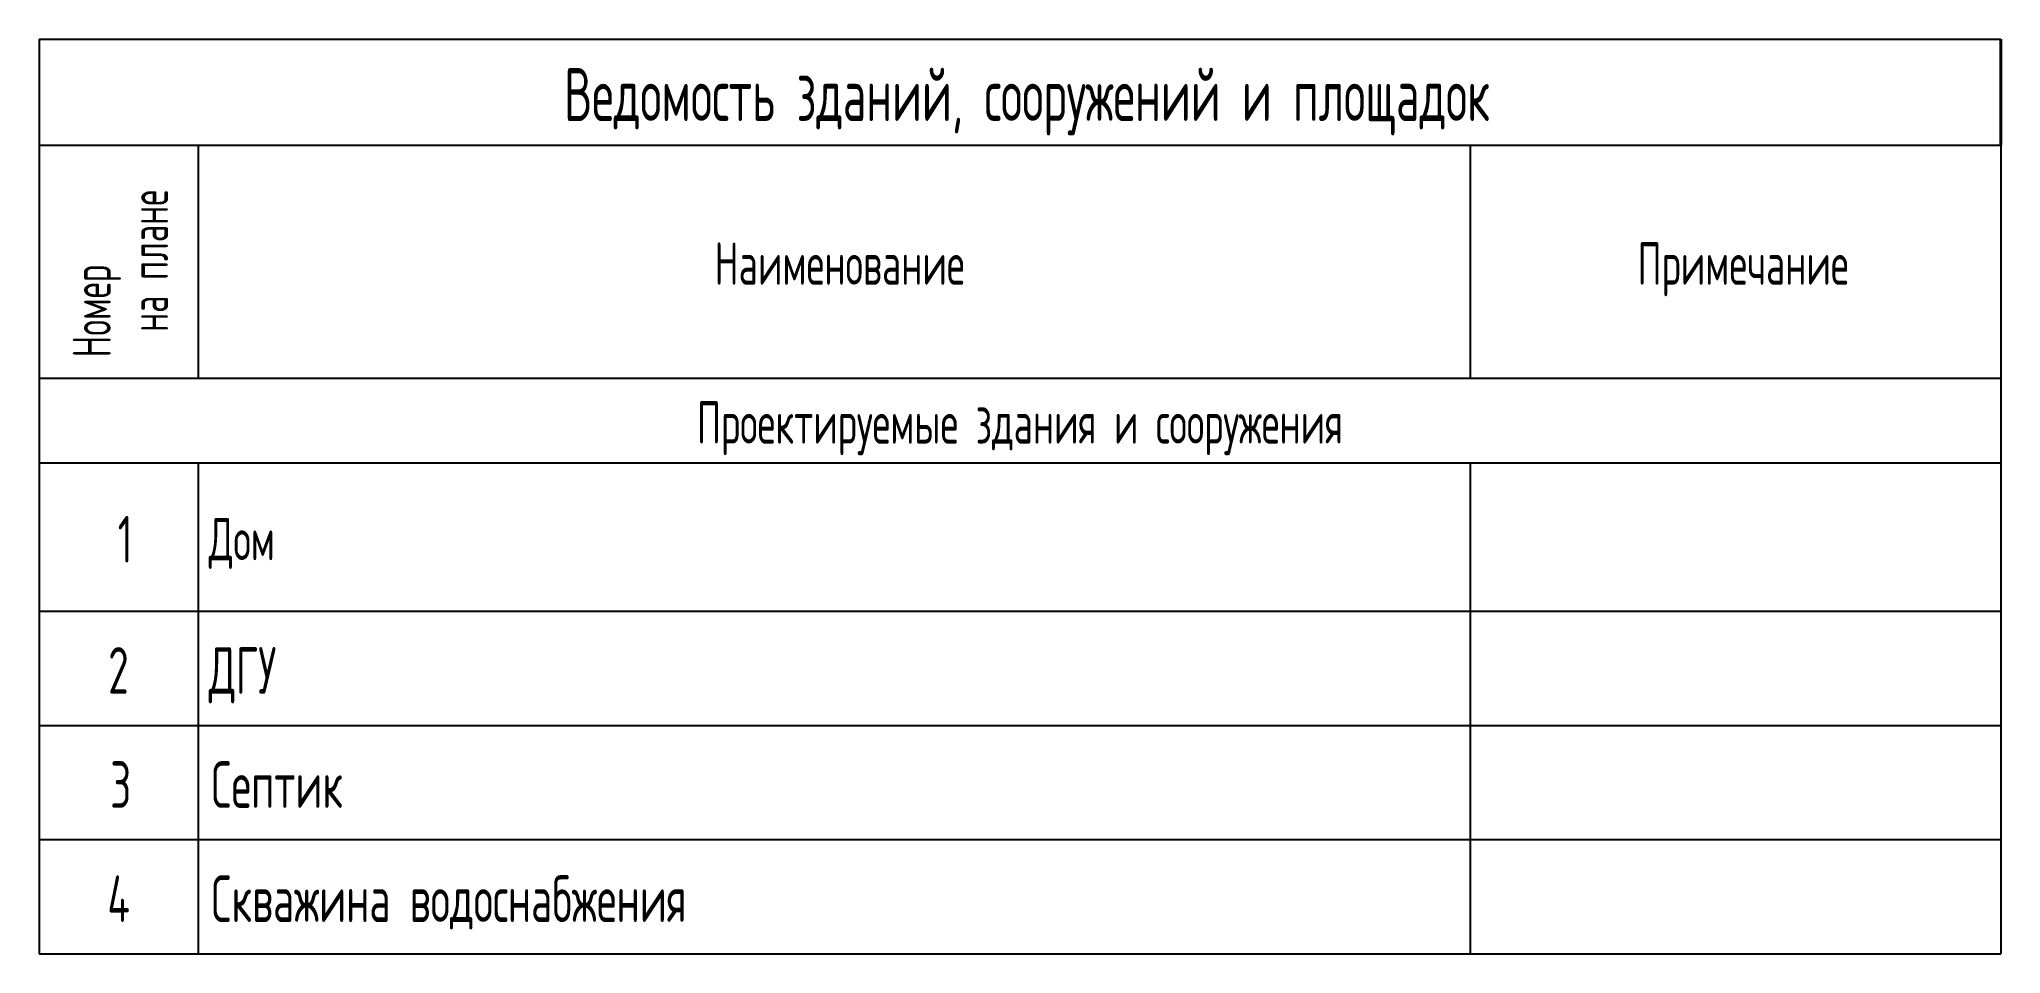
# Model space of a CAD drawing. Header units: millimetres. Extents: x -38151500 to -28914887, y -20564105 to -20349562.
# Drawn here: x -34682707 to -34590107, y -20468050 to -20424886 of the extents above; entities that cross this region are included whole.
import ezdxf

# ---------------------------------------------------------------- set-up
doc = ezdxf.new("R2010")
doc.units = ezdxf.units.MM
doc.header["$MEASUREMENT"] = 0
for name, color, linetype, lineweight in [('ГП_Таблицы_Ном._пера__7', 7, 'Continuous', 25), ('Новый_ГП_Таблицы_Ном._пера__13', 255, 'Continuous', 40), ('Новый_ГП_Таблицы_Ном._пера__7', 7, 'Continuous', 25)]:
    doc.layers.add(name, color=color, linetype=linetype, lineweight=lineweight)
doc.styles.add('РЎР“Р•РќР•Р\xa0РР\xa0_РЎРўРР›Р¬_6', font='', dxfattribs={"width": 0.8})
doc.styles.add('РЎР“Р•РќР•Р\xa0РР\xa0_РЎРўРР›Р¬_9', font='', dxfattribs={"width": 0.78})
doc.styles.get('РЎР“Р•РќР•Р\xa0РР\xa0_РЎРўРР›Р¬_6').set_extended_font_data('GOST_type_A')
doc.styles.get('РЎР“Р•РќР•Р\xa0РР\xa0_РЎРўРР›Р¬_9').set_extended_font_data('GOST_type_A')

msp = doc.modelspace()

# ---------------------------------------------------------------- texts
at = {"layer": 'Новый_ГП_Таблицы_Ном._пера__7', "color": 7, "linetype": 'Continuous', "lineweight": 25, "attachment_point": 1}
for s, insert, char_height, style in [('\\A1;{\\pql;\\fGOST_type_A|b0|i0|c0|p0;\\W0.780000;Ведомость зданий, сооружений и площадок}', (-34657926.71, -20426246.47), 2500, 'РЎР“Р•РќР•Р\xa0РР\xa0_РЎРўРР›Р¬_9'), ('\\A1;{\\pql;\\fGOST_type_A|b0|i0|c0|p0;\\W0.800000;Наименование}', (-34650831.86, -20434474.4), 2000, 'РЎР“Р•РќР•Р\xa0РР\xa0_РЎРўРР›Р¬_6'), ('\\A1;{\\pql;\\fGOST_type_A|b0|i0|c0|p0;\\W0.800000;Примечание}', (-34607258.09, -20434474.4), 2000, 'РЎР“Р•РќР•Р\xa0РР\xa0_РЎРўРР›Р¬_6'), ('\\A1;{\\pql;\\fGOST_type_A|b0|i0|c0|p0;\\W0.800000;Проектируемые здания и сооружения}', (-34651661.66, -20441974.4), 2000, 'РЎР“Р•РќР•Р\xa0РР\xa0_РЎРўРР›Р¬_6'), ('\\A1;{\\pql;\\fGOST_type_A|b0|i0|c0|p0;\\W0.800000;1}', (-34679004.25, -20447383.23), 2200, 'РЎР“Р•РќР•Р\xa0РР\xa0_РЎРўРР›Р¬_6'), ('\\A1;{\\pql;\\fGOST_type_A|b0|i0|c0|p0;\\W0.800000;Дом}', (-34674707.49, -20447474.4), 2000, 'РЎР“Р•РќР•Р\xa0РР\xa0_РЎРўРР›Р¬_6'), ('\\A1;{\\pql;\\fGOST_type_A|b0|i0|c0|p0;\\W0.800000;2}', (-34679451.04, -20453577.23), 2200, 'РЎР“Р•РќР•Р\xa0РР\xa0_РЎРўРР›Р¬_6'), ('\\A1;{\\pql;\\fGOST_type_A|b0|i0|c0|p0;\\W0.800000;ДГУ}', (-34674707.49, -20453577.23), 2200, 'РЎР“Р•РќР•Р\xa0РР\xa0_РЎРўРР›Р¬_6'), ('\\A1;{\\pql;\\fGOST_type_A|b0|i0|c0|p0;\\W0.800000;3}', (-34679356.5, -20458965.23), 2200, 'РЎР“Р•РќР•Р\xa0РР\xa0_РЎРўРР›Р¬_6'), ('\\A1;{\\pql;\\fGOST_type_A|b0|i0|c0|p0;\\W0.800000;Септик}', (-34674584.29, -20458965.23), 2200, 'РЎР“Р•РќР•Р\xa0РР\xa0_РЎРўРР›Р¬_6'), ('\\A1;{\\pql;\\fGOST_type_A|b0|i0|c0|p0;\\W0.800000;4}', (-34679491.52, -20464353.22), 2200, 'РЎР“Р•РќР•Р\xa0РР\xa0_РЎРўРР›Р¬_6'), ('\\A1;{\\pql;\\fGOST_type_A|b0|i0|c0|p0;\\W0.800000;Скважина водоснабжения}', (-34674584.29, -20464353.22), 2200, 'РЎР“Р•РќР•Р\xa0РР\xa0_РЎРўРР›Р¬_6')]:
    msp.add_mtext(s, dxfattribs=dict(at, insert=insert, char_height=char_height, style=style))
at = {"layer": 'Новый_ГП_Таблицы_Ном._пера__7', "color": 7, "linetype": 'Continuous', "lineweight": 25, "char_height": 1800, "attachment_point": 1, "rotation": 90, "style": 'РЎР“Р•РќР•Р\xa0РР\xa0_РЎРўРР›Р¬_6'}
for s, insert in [('\\A1;{\\pql;\\fGOST_type_A|b0|i0|c0|p0;\\W0.800000;на плане}', (-34678428.01, -20438697.88)), ('\\A1;{\\pql;\\fGOST_type_A|b0|i0|c0|p0;\\W0.800000;Номер}', (-34681128.01, -20439904.8))]:
    msp.add_mtext(s, dxfattribs=dict(at, insert=insert))

# ---------------------------------------------------------------- linework, layer by layer
at = {"layer": 'ГП_Таблицы_Ном._пера__7', "color": 7, "linetype": 'Continuous', "lineweight": 25}
for p, q in [((-34682707.49, -20424886.08), (-34590107.49, -20424886.08)), ((-34590107.49, -20424886.08), (-34590107.49, -20429886.08))]:
    msp.add_line(p, q, dxfattribs=at)
at = {"layer": 'Новый_ГП_Таблицы_Ном._пера__13', "color": 255, "linetype": 'Continuous', "lineweight": 40}
msp.add_line((-34590107.49, -20424886.08), (-34590107.49, -20429886.08), dxfattribs=at)
at = {"layer": 'Новый_ГП_Таблицы_Ном._пера__7', "color": 7, "linetype": 'Continuous', "lineweight": 25}
for p, q in [((-34682707.49, -20424886.08), (-34682707.49, -20429886.08)), ((-34682707.49, -20429886.08), (-34682707.49, -20468050.08)), ((-34682707.49, -20429886.08), (-34590107.49, -20429886.08)), ((-34675207.49, -20429886.08), (-34675207.49, -20440886.08)), ((-34615157.49, -20429886.08), (-34615157.49, -20440886.08)), ((-34590107.49, -20429886.08), (-34590107.49, -20468050.08)), ((-34682707.49, -20440886.08), (-34590107.49, -20440886.08)), ((-34682707.49, -20444886.08), (-34590107.49, -20444886.08)), ((-34675207.49, -20444886.08), (-34675207.49, -20468050.08)), ((-34615157.49, -20444886.08), (-34615157.49, -20468050.08)), ((-34682707.49, -20451886.08), (-34590107.49, -20451886.08)), ((-34682707.49, -20457274.08), (-34590107.49, -20457274.08)), ((-34682707.49, -20462662.08), (-34590107.49, -20462662.08)), ((-34682707.49, -20468050.08), (-34590107.49, -20468050.08))]:
    msp.add_line(p, q, dxfattribs=at)

msp.set_redraw_order([(e.dxf.handle, doc.entitydb.next_handle()) for e in msp.query("TEXT MTEXT ATTDEF DIMENSION ARC_DIMENSION")])  # texts and dimensions are drawn at this point

doc.saveas('drawing.dxf')
